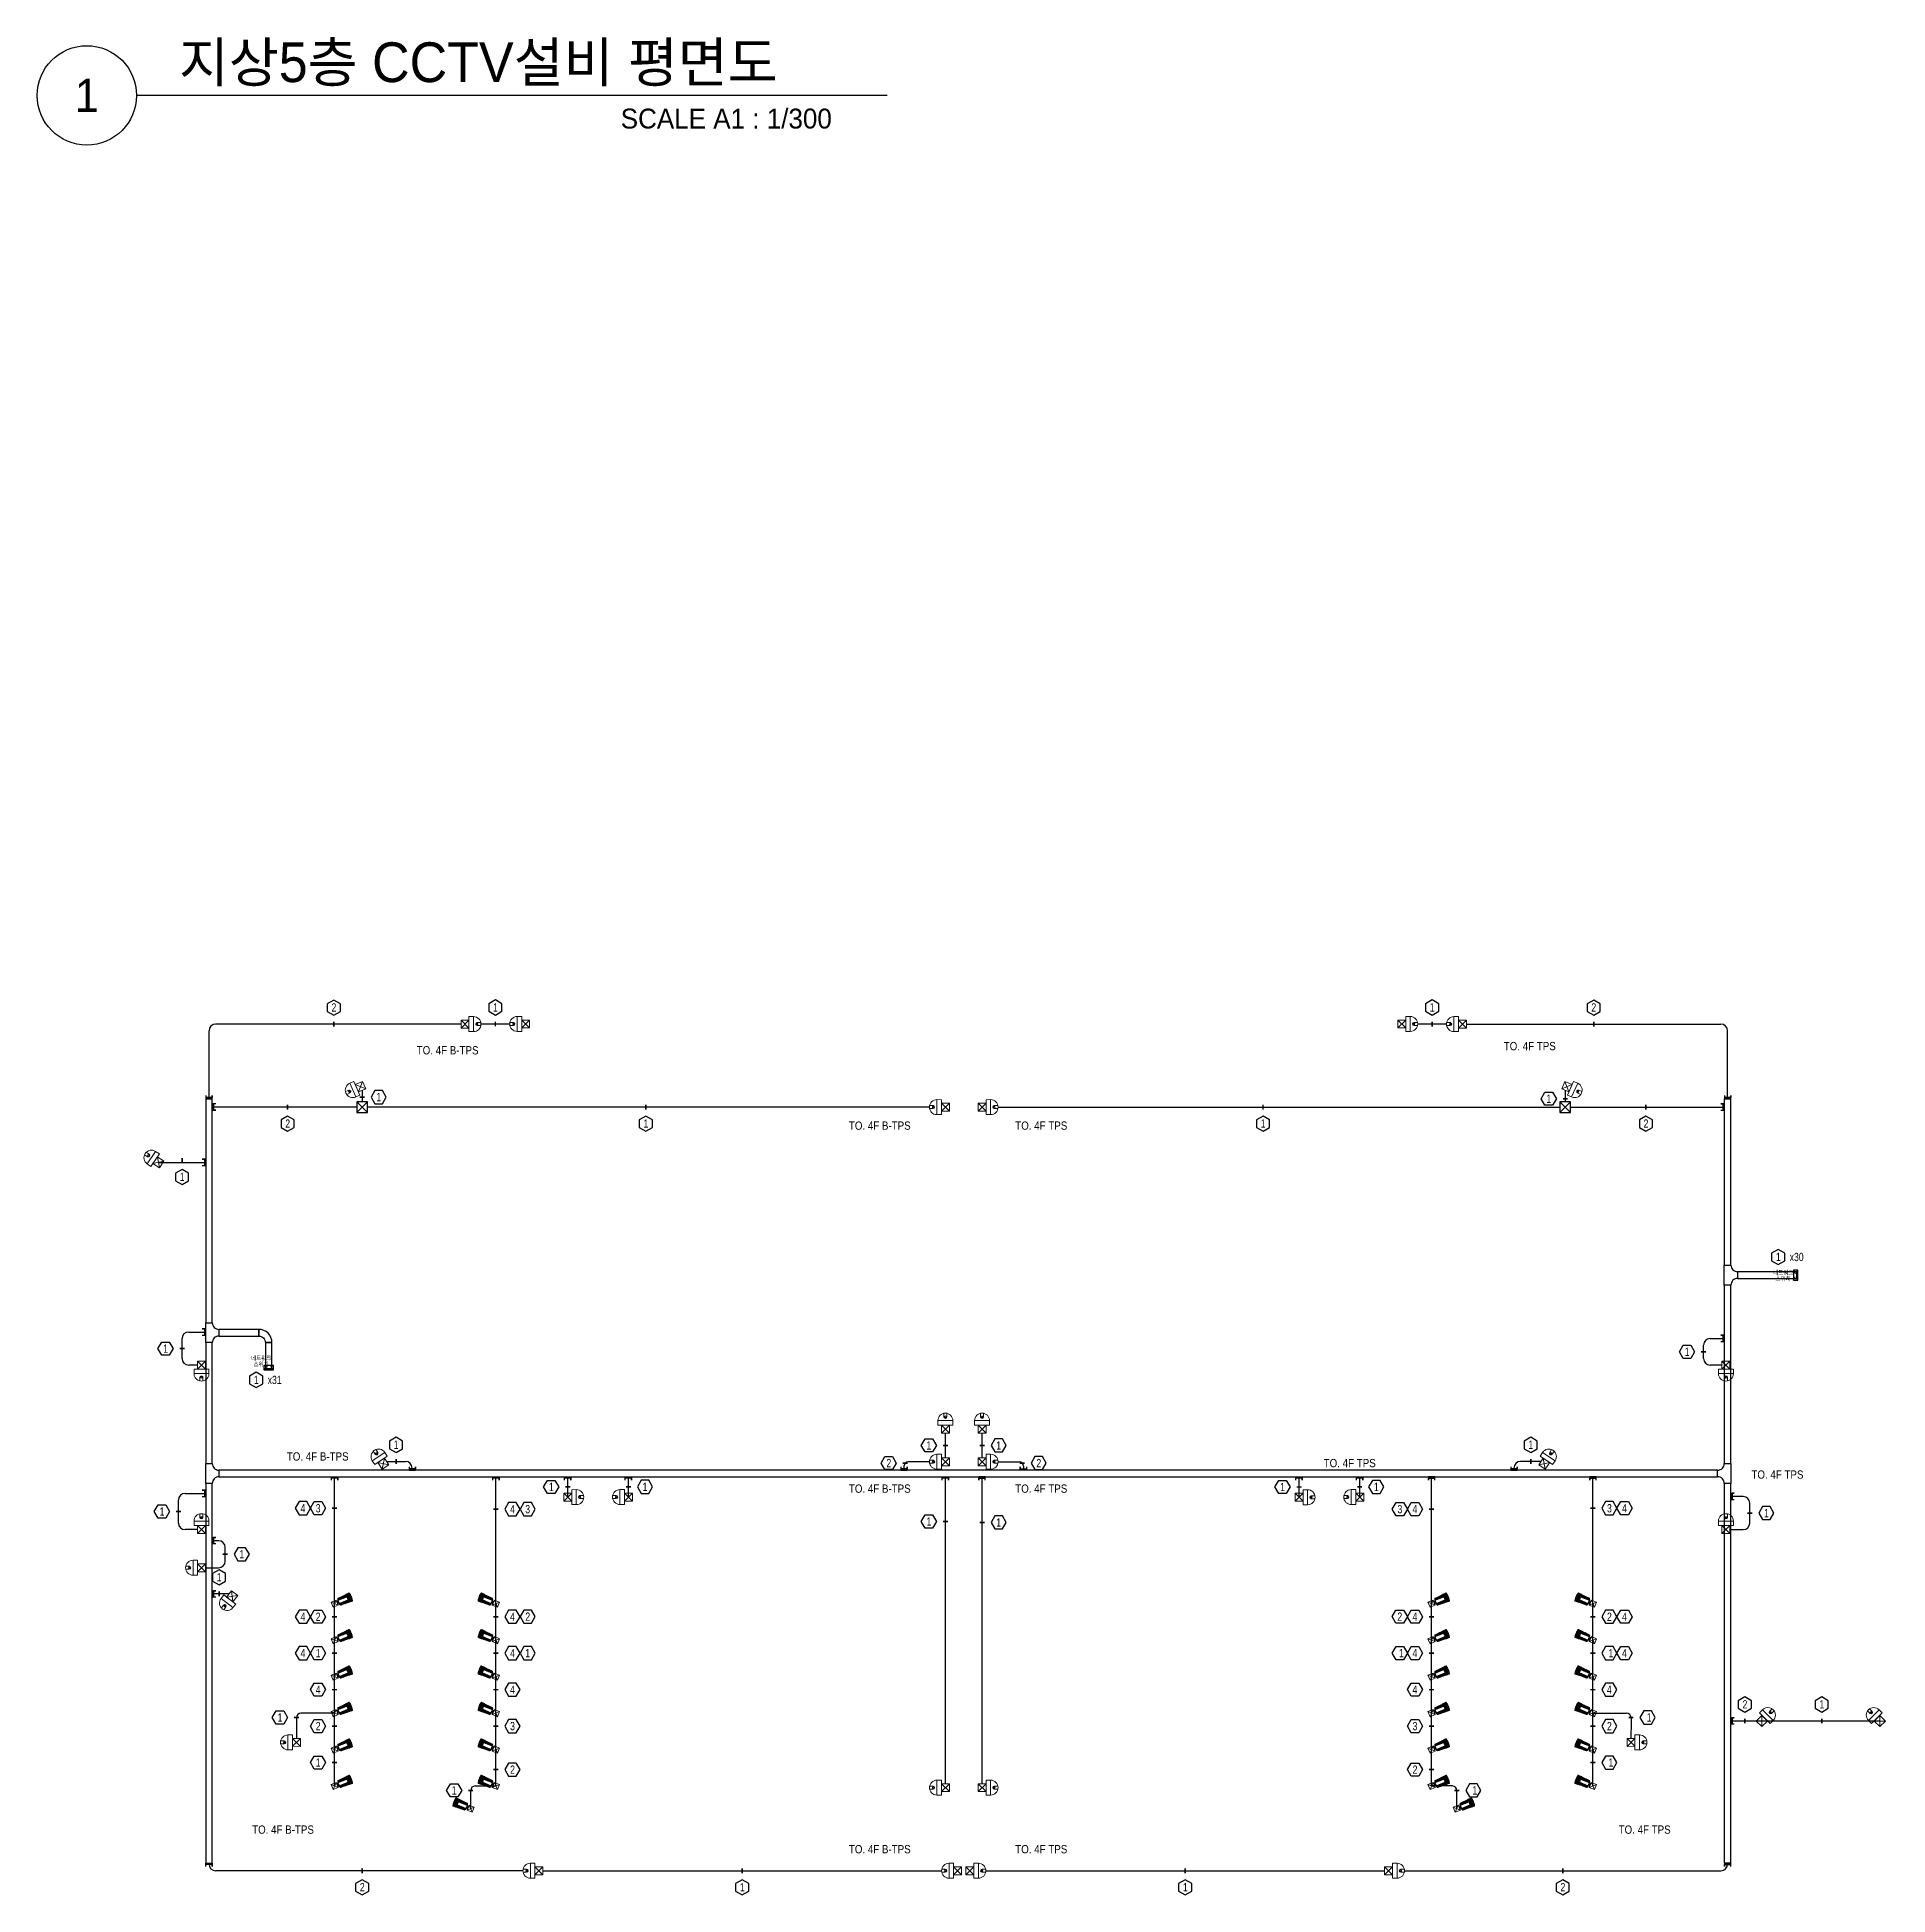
# Model space of a CAD drawing. Header units: millimetres. Extents: x 89860 to 502050, y -351975 to 882300.
# Drawn here: x 92815 to 176581, y 464253 to 548335 of the extents above; entities that cross this region are included whole.
import ezdxf
from ezdxf.enums import TextEntityAlignment as Align

# ---------------------------------------------------------------- set-up
doc = ezdxf.new("R2010")
doc.units = ezdxf.units.MM
doc.header["$LTSCALE"] = 150
doc.set_wipeout_variables(frame=1)
doc.linetypes.add('D1', pattern=[3, 1, -1, 1])
doc.layers.get('0').update_dxf_attribs({"lineweight": 0})
doc.layers.add('-----16 CCTV', color=3, linetype='Continuous', lineweight=0)
for name, color, linetype in [('-----17 CCTV Cable', 4, 'Continuous'), ('-----20 General Symbol', 3, 'Continuous'), ('-----27 Communication Cable Tray', 2, 'Continuous'), ('-----29 Indicator', 1, 'Continuous'), ('-----30 Text', 2, 'Continuous'), ('-----41 Drawing Title', 2, 'Continuous')]:
    doc.layers.add(name, color=color, linetype=linetype)
doc.styles.add('ELEC', font='')
doc.styles.get('ELEC').set_extended_font_data('Dotum')

msp = doc.modelspace()

# ---------------------------------------------------------------- texts
at = {"layer": '-----16 CCTV', "color": 3, "style": 'ELEC', "width": 0.9}
for s, p in [('네트워크', (171842, 492420)), ('스위치', (171842, 492140)), ('네트워크', (102954, 488546)), ('스위치', (102954, 488266))]:
    msp.add_text(s, height=197.6, dxfattribs=at).set_placement(p, align=Align.MIDDLE_CENTER)
at = {"layer": '-----30 Text', "transparency": 33554687, "style": 'ELEC', "width": 0.8}
for s, p in [('2', (106247, 504418)), ('1', (113558, 504422)), ('1', (155958, 504421)), ('2', (163271, 504418)), ('1', (108278, 500360, 0)), ('1', (161237, 500287, 0)), ('2', (104157, 499163)), ('1', (120367, 499163)), ('1', (148304, 499163, 0)), ('2', (165634, 499163, 0)), ('1', (99378, 496749, 0)), ('1', (171623, 493130)), ('x30', (172453, 493124)), ('1', (98629, 488977, 0)), ('1', (167495, 488831, 0)), ('1', (102734, 487566)), ('x31', (103564, 487560)), ('1', (109064, 484624)), ('1', (133178, 484595)), ('1', (136337, 484595)), ('1', (160421, 484624)), ('2', (131364, 483797, 0)), ('2', (138151, 483797, 0)), ('1', (116087, 482714, 0)), ('1', (120329, 482717, 0)), ('1', (149187, 482713, 0)), ('1', (153429, 482716, 0)), ('4', (104847, 481751, 0)), ('3', (105534, 481751, 0)), ('4', (114331, 481710, 0)), ('3', (115018, 481710, 0)), ('3', (154494, 481710, 0)), ('4', (155175, 481710, 0)), ('3', (163978, 481751, 0)), ('4', (164660, 481751, 0)), ('1', (98465, 481604, 0)), ('1', (133179, 481150)), ('1', (136336, 481110)), ('1', (171086, 481533, 0)), ('1', (102080, 479669, 0)), ('1', (101053, 478630, 0)), ('1', (101054, 478627, 0)), ('4', (104847, 476840, 0)), ('2', (105534, 476840, 0)), ('4', (114331, 476840, 0)), ('2', (115021, 476845, 0)), ('2', (154490, 476845, 0)), ('4', (155175, 476840, 0)), ('2', (163978, 476840, 0)), ('4', (164660, 476840, 0)), ('4', (104847, 475190, 0)), ('1', (105534, 475190, 0)), ('4', (114331, 475190, 0)), ('1', (115018, 475190, 0)), ('1', (154564, 475190, 0)), ('4', (155175, 475190, 0)), ('1', (164048, 475190, 0)), ('4', (164660, 475190, 0)), ('4', (105534, 473540, 0)), ('4', (114331, 473540, 0)), ('4', (155175, 473540, 0)), ('4', (163973, 473540, 0)), ('2', (170114, 472875, 0)), ('1', (173594, 472875)), ('1', (103806, 472280)), ('2', (105534, 471890)), ('3', (114331, 471890)), ('3', (155180, 471890)), ('2', (163978, 471890)), ('1', (165776, 472280)), ('1', (105534, 470240)), ('2', (114331, 469920)), ('2', (155180, 469920)), ('1', (164048, 470240)), ('1', (111693, 468980)), ('1', (157889, 468980)), ('2', (107530, 464603)), ('1', (124731, 464602)), ('1', (144784, 464603)), ('2', (161871, 464603))]:
    msp.add_text(s, height=375, dxfattribs=at).set_placement(p, align=Align.MIDDLE_CENTER)
at = {"layer": '-----30 Text', "style": 'ELEC', "width": 0.9}
for s, p in [('TO. 4F TPS', (160374, 502670, 0)), ('TO. 4F B-TPS', (111394, 502480, 0)), ('TO. 4F B-TPS', (130954, 499070, 0)), ('TO. 4F TPS', (138264, 499070, 0)), ('TO. 4F B-TPS', (105514, 484096, 0)), ('TO. 4F TPS', (152224, 483796, 0)), ('TO. 4F B-TPS', (130954, 482640, 0)), ('TO. 4F TPS', (138264, 482640, 0)), ('TO. 4F TPS', (171584, 483276, 0)), ('TO. 4F B-TPS', (103944, 467206, 0)), ('TO. 4F TPS', (165574, 467206, 0)), ('TO. 4F B-TPS', (130954, 466320, 0)), ('TO. 4F TPS', (138264, 466320, 0))]:
    msp.add_text(s, height=375, dxfattribs=at).set_placement(p, align=Align.MIDDLE)
at = {"layer": '-----41 Drawing Title', "color": 2, "style": 'ELEC'}
msp.add_text('지상5층 CCTV설비 평면도', height=1800, dxfattribs=at).set_placement((99233, 546300))
at = {"layer": '-----41 Drawing Title', "color": 7, "style": 'ELEC'}
msp.add_text('1', height=1500, dxfattribs=at).set_placement((95065, 545700), align=Align.MIDDLE)
at = {"layer": '-----41 Drawing Title', "style": 'ELEC'}
msp.add_text('SCALE A1 : 1/300', height=900, dxfattribs=at).set_placement((128785, 544200), align=Align.RIGHT)

# ---------------------------------------------------------------- blocks, each defined once
blk = doc.blocks.new('Dome Camera')
at = {"layer": '-----16 CCTV', "linetype": 'Continuous'}
for p, q in [((-180, 180), (180, -180)), ((180, 180), (-180, -180)), ((339, -180), (-339, -180)), ((-339, -180), (-339, -383)), ((-339, -383), (339, -383)), ((339, -383), (339, -180))]:
    blk.add_line(p, q, dxfattribs=at)
at = {"layer": '-----16 CCTV', "linetype": 'Continuous', "lineweight": 0}
for p, q in [((-339, -180), (339, -180)), ((-339, -383), (-339, -180)), ((-68, -553), (-68, -715)), ((68, -553), (68, -715)), ((339, -180), (339, -383))]:
    blk.add_line(p, q, dxfattribs=at)
at = {"layer": '-----16 CCTV', "linetype": 'Continuous'}
blk.add_lwpolyline([(180, 180), (-180, 180), (-180, -180), (180, -180)], close=True, dxfattribs=at)
blk.add_lwpolyline([(-68, -715), (-68, -553, -1), (68, -553), (68, -715)], format="xyb", dxfattribs=at)
at = {"layer": '-----16 CCTV', "linetype": 'Continuous', "lineweight": 0}
blk.add_circle((0, -553), 33.9, dxfattribs=at)
blk.add_circle((0, -553), 33.9, dxfattribs=at)
blk.add_arc((0, -383), 339, 180, 0, dxfattribs=at)
at = {"layer": '-----16 CCTV', "linetype": 'Continuous'}
blk.add_arc((0, -383), 339, 180, 0, dxfattribs=at)
blk = doc.blocks.new('O08')
blk.add_hatch(color=256).paths.add_polyline_path([(120, 51), (-120, 51), (-120, 0), (120, 0)])
blk.add_lwpolyline([(120, 127.5), (120, 0), (-120, 0), (-120, 127.5), (-120, 51), (120, 51)])
blk = doc.blocks.new('Thermal Camera')
at = {"layer": '-----16 CCTV', "transparency": 33554687}
h = blk.add_hatch(dxfattribs=at)
h.set_pattern_fill('ANSI38', color=256, scale=4, angle=368)
h.set_pattern_definition([(53, (129637.524, 55285.349), (-10.142671, 7.6430508), []), (143, (129637.524, 55285.349), (-27.9283927, 5.1434306), [31.75, -19.05])])
h.paths.add_polyline_path([(871, -222), (881, -216), (904, -120), (908, -62), (910, -9), (910, 0), (910, 9), (908, 62), (904, 120), (881, 216), (871, 222), (715, 218), (682, 208), (266, 187), (252, 181, 0.095066), (218, 94, -0.002871), (687, 95, -0.395185), (713, 70), (713, 0), (713, -70, -0.394589), (687, -95, -0.002872), (218, -94, 0.095066), (252, -181), (266, -187), (682, -208), (715, -218)])
at = {"layer": '-----16 CCTV'}
for p, q in [((-138, 138), (-138, -138)), ((138, 138), (-138, 138)), ((-138, -138), (138, 138)), ((-138, 138), (138, -138)), ((138, 138), (138, -138)), ((216, 53), (218, 86)), ((216, 53), (232, 44)), ((232, 0), (232, 44)), ((266, 187), (252, 181)), ((682, 208), (266, 187)), ((680, 78), (687, 95)), ((682, 208), (715, 218)), ((695, 62), (713, 70)), ((709, 0), (709, 69)), ((713, 0), (713, 70)), ((715, 218), (871, 222)), ((881, 216), (871, 222)), ((881, 216), (904, 120)), ((904, 120), (908, 62)), ((908, 62), (910, 9)), ((910, 9), (910, 0)), ((-138, -138), (138, -138)), ((216, -53), (232, -44)), ((216, -53), (218, -86)), ((232, 0), (232, -44)), ((266, -187), (252, -181)), ((682, -208), (266, -187)), ((680, -78), (687, -95)), ((682, -208), (715, -218)), ((695, -62), (713, -70)), ((709, 0), (709, -69)), ((713, 0), (713, -70)), ((715, -218), (871, -222)), ((881, -216), (871, -222)), ((881, -216), (904, -120)), ((904, -120), (908, -62)), ((908, -62), (910, -9)), ((910, -9), (910, 0))]:
    blk.add_line(p, q, dxfattribs=at)
at = {"layer": '-----16 CCTV', "lineweight": 13}
for p, q in [((138, -111), (138, 111)), ((218, 94), (218, 86)), ((218, 86), (680, 78)), ((695, 62), (695, 0)), ((218, -86), (680, -78)), ((218, -94), (218, -86)), ((695, -62), (695, 0))]:
    blk.add_line(p, q, dxfattribs=at)
for points in [[(138, 111), (138, 111)], [(151, 59), (151, 59)], [(151, 59), (151, 59)], [(159, 67), (159, -66)], [(217, 75), (165, 72), (165, -72), (217, -75)], [(208, 0), (208, 17)], [(208, 0), (208, -17)], [(217, 26), (232, 27)], [(151, -58), (151, -58)], [(217, -26), (232, -27)]]:
    blk.add_lwpolyline(points, dxfattribs=at)
blk.add_lwpolyline([(151, -59), (151, 59), (151, -58)], close=True, dxfattribs=at)
blk.add_lwpolyline([(151, -51, -0.298179), (157, -57), (157, 58)], format="xyb", dxfattribs=at)
for centre, radius, start, end in [((-200, 0), 356, 9.4628, 18.10039), ((149, 59), 8.39, 286.66509, 351.98602), ((170, 60), 13.2, 112.14996, 191.03428), ((217, 17), 9.34, 92.10396, 179.99455), ((463, 48), 250, 147.67125, 169.39345), ((538, -40708), 40804, 89.79124, 90.44929), ((304, -70229), 70321, 89.68911, 90.06973), ((-169, -8), 324, 341.4623, 350.9745), ((173, -59), 15.9, 172.87498, 240.25512), ((217, -17), 9.34, 180.00545, 267.89604), ((304, 70229), 70321, 269.93027, 270.31089), ((463, -48), 250, 190.60655, 212.32875), ((538, 40708), 40804, 269.55071, 270.20876)]:
    blk.add_arc(centre, radius, start, end, dxfattribs=at)
at = {"layer": '-----16 CCTV'}
for centre, radius, start, end in [((678, 61), 17, 3.87128, 82.4335), ((685, 67), 24.1, 4.13471, 89.12052), ((687, 69), 26.3, 3.65655, 89.90932), ((678, -61), 17, 277.5665, 356.12872), ((685, -67), 24.1, 270.87948, 355.86529), ((687, -69), 26.3, 270.09068, 356.34345)]:
    blk.add_arc(centre, radius, start, end, dxfattribs=at)
blk = doc.blocks.new('BOX(CCTV)')
blk.add_wipeout([(-200, 200), (-200, -200), (200, -200), (200, 200)])
at = {"layer": '-----20 General Symbol'}
for p, q in [((200, 200), (-200, -200)), ((-200, 200), (200, -200))]:
    blk.add_line(p, q, dxfattribs=at)
blk.add_lwpolyline([(-200, 200), (200, 200), (200, -200), (-200, -200)], close=True, dxfattribs=at)

# ---------------------------------------------------------------- linework, layer by layer
at = {"layer": '-----16 CCTV', "color": 3, "const_width": 0.198}
for points in [[(172504, 492681), (172504, 491879), (171181, 491879), (171181, 492681)], [(103615, 488806), (103615, 488005), (102292, 488005), (102292, 488806)]]:
    msp.add_lwpolyline(points, close=True, dxfattribs=at)
at = {"layer": '-----17 CCTV Cable'}
for p, q in [((112001, 503663), (100894, 503663)), ((114204, 503669), (112904, 503664)), ((156604, 503663), (155304, 503668)), ((157506, 503663), (169028, 503663)), ((100594, 500285, 0), (100594, 503363)), ((169328, 500285, 0), (169328, 503363)), ((161982, 500668, 0), (161982, 499906, 0)), ((133201, 499906), (107525, 499906)), ((136306, 499906), (169178, 499906, 0)), ((98305, 497406), (100444, 497406, 0)), ((99374, 488527), (99374, 489427)), ((99674, 489727), (100444, 489727, 0)), ((168540, 489435, 0), (169178, 489435, 0)), ((168240, 488527), (168240, 489135)), ((100074, 488227), (99674, 488227)), ((169073, 488227), (168540, 488227)), ((133924, 484035), (133923, 485155)), ((135583, 484035), (135584, 485155)), ((108630, 483869), (109490, 483869)), ((109790, 483569, 0), (109790, 483476, 0)), ((132050, 483656, 0), (132050, 483476, 0)), ((133201, 483856), (132250, 483856)), ((136306, 483856), (137257, 483856)), ((137457, 483656, 0), (137457, 483476, 0)), ((159657, 483569, 0), (159657, 483476, 0)), ((160877, 483869), (159957, 483869)), ((106279, 469180), (106279, 483176, 0)), ((113579, 469180), (113579, 483176, 0)), ((116831, 482253), (116831, 483176, 0)), ((119576, 482259), (119576, 483176, 0)), ((133924, 469285), (133924, 483176)), ((135584, 469285), (135584, 483176)), ((149931, 482250), (149931, 483176, 0)), ((152676, 482256), (152676, 483176, 0)), ((155929, 469180), (155929, 483176, 0)), ((163229, 469180), (163229, 483176, 0)), ((99210, 481083, 0), (99210, 482125, 0)), ((99510, 482425, 0), (100444, 482425, 0)), ((170033, 482283, 0), (169478, 482283, 0)), ((170333, 481083), (170333, 481983)), ((100074, 480783), (99510, 480783, 0)), ((101028, 480280, 0), (100743, 480280, 0)), ((169433, 480783), (170033, 480783)), ((101328, 479358, 0), (101328, 479980, 0)), ((100433, 479058), (101028, 479058, 0)), ((101501, 477875), (100744, 477875, 0)), ((104551, 472280), (104551, 472077)), ((104551, 472077), (104552, 471335)), ((106279, 472480), (104751, 472480)), ((163229, 472480), (164756, 472480)), ((164956, 472077), (164955, 471335)), ((164956, 472280), (164956, 472077)), ((176214, 472120), (169478, 472120, 0)), ((112638, 469180, 0), (113579, 469180)), ((156869, 469180, 0), (155929, 469180)), ((112438, 468153), (112438, 468980)), ((157069, 468153), (157069, 468980)), ((100594, 465686, 0), (100594, 465646, 0)), ((114800, 465346), (100894, 465346)), ((115702, 465345), (133751, 465346)), ((135756, 465346), (153804, 465346)), ((154706, 465346), (169028, 465346)), ((169328, 465686, 0), (169328, 465646, 0))]:
    msp.add_line(p, q, dxfattribs=at)
for centre, radius, start, end in [((100894, 503363, 0), 300, 90, 180), ((169028, 503363, 0), 300, 0, 90), ((99674, 489427, 0), 300, 90, 180), ((168540, 489135, 0), 300, 90, 180), ((99674, 488527), 300, 180, 270), ((168540, 488527), 300, 180, 270), ((109490, 483569, 0), 300, 0, 90), ((132250, 483656, 0), 200, 90, 180), ((137257, 483656, 0), 200, 0, 90), ((159957, 483569, 0), 300, 90, 180), ((99510, 482125, 0), 300, 90, 180), ((170033, 481983, 0), 300, 0, 90), ((99510, 481083, 0), 300, 180, 270), ((170033, 481083), 300, 270, 0), ((101028, 479980, 0), 300, 0, 90), ((101028, 479358, 0), 300, 270, 0), ((104751, 472280, 0), 200, 90, 180), ((164756, 472280, 0), 200, 0, 90), ((112638, 468980, 0), 200, 90, 180), ((156869, 468980, 0), 200, 0, 90), ((100894, 465646, 0), 300, 180, 270), ((169028, 465646, 0), 300, 270, 0)]:
    msp.add_arc(centre, radius, start, end, dxfattribs=at)
at = {"layer": '-----27 Communication Cable Tray', "elevation": 0}
for points in [[(100444, 500285), (100444, 490146), (100744, 490146), (100744, 500285)], [(169178, 500285), (169178, 492755), (169478, 492755), (169478, 500285)], [(172504, 492455), (169778, 492455), (169778, 492155), (172504, 492155)], [(169478, 483776), (169478, 491855), (169178, 491855), (169178, 483776)], [(102844, 489846), (101044, 489846), (101044, 489546), (102844, 489546)], [(100444, 489246), (100444, 483776), (100744, 483776), (100744, 489246)], [(103144, 489246), (103144, 488017), (103444, 488017), (103444, 489246)], [(101044, 483176), (168878, 483176), (168878, 483476), (101044, 483476)], [(100444, 482876), (100444, 465686), (100744, 465686), (100744, 482876)], [(169478, 465686), (169478, 482876), (169178, 482876), (169178, 465686)]]:
    msp.add_lwpolyline(points, close=True, dxfattribs=at)
for points in [[(169478, 491855), (169178, 491855), (169178, 491855), (169178, 492755), (169478, 492755, 0.414214), (169778, 492455), (169778, 492155), (169778, 492155, 0.414214)], [(100744, 489246), (100444, 489246), (100444, 489246), (100444, 490146), (100744, 490146, 0.414214), (101044, 489846), (101044, 489546), (101044, 489546, 0.414214)], [(102844, 489546), (102844, 489546, -0.414214), (103144, 489246), (103144, 489246), (103444, 489246, 0.414214), (102844, 489846)], [(100744, 482876), (100444, 482876), (100444, 482876), (100444, 483776), (100744, 483776, 0.414214), (101044, 483476), (101044, 483176), (101044, 483176, 0.414214)], [(169178, 483776), (169478, 483776), (169478, 483776), (169478, 482876), (169178, 482876, 0.414214), (168878, 483176), (168878, 483476), (168878, 483476, 0.414214)]]:
    msp.add_lwpolyline(points, format="xyb", close=True, dxfattribs=at)
at = {"layer": '-----27 Communication Cable Tray', "color": 1}
msp.add_lwpolyline([(172304, 492080), (172504, 492080), (172504, 492530), (172304, 492530), (172304, 492080)], dxfattribs=at)
at = {"layer": '-----27 Communication Cable Tray', "color": 1, "linetype": 'D1'}
for points in [[(172304, 492080), (172504, 492530)], [(172304, 492530), (172504, 492080)]]:
    msp.add_lwpolyline(points, dxfattribs=at)
at = {"layer": '-----27 Communication Cable Tray'}
for points in [[(172354, 492205), (172354, 492155), (172454, 492155), (172454, 492455), (172354, 492455), (172354, 492405)], [(172454, 492130), (172504, 492130), (172504, 492480), (172454, 492480), (172454, 492130)]]:
    msp.add_lwpolyline(points, dxfattribs=at)
at = {"layer": '-----27 Communication Cable Tray', "color": 1, "elevation": 0}
msp.add_lwpolyline([(103069, 488217), (103069, 488017), (103519, 488017), (103519, 488217), (103069, 488217)], dxfattribs=at)
at = {"layer": '-----27 Communication Cable Tray', "color": 1, "linetype": 'D1', "elevation": 0}
for points in [[(103069, 488217), (103519, 488017)], [(103519, 488217), (103069, 488017)]]:
    msp.add_lwpolyline(points, dxfattribs=at)
at = {"layer": '-----27 Communication Cable Tray', "elevation": 0}
for points in [[(103119, 488067), (103119, 488017), (103469, 488017), (103469, 488067), (103119, 488067)], [(103194, 488167), (103144, 488167), (103144, 488067), (103444, 488067), (103444, 488167), (103394, 488167)]]:
    msp.add_lwpolyline(points, dxfattribs=at)
at = {"layer": '-----29 Indicator'}
for points in [[(105946, 504583), (105946, 504240), (106243, 504068), (106541, 504240), (106541, 504583), (106243, 504755), (105946, 504583)], [(113256, 504587), (113256, 504244), (113554, 504072), (113851, 504244), (113851, 504587), (113554, 504759), (113256, 504587)], [(155656, 504586), (155656, 504243), (155954, 504071), (156251, 504243), (156251, 504586), (155954, 504758), (155656, 504586)], [(162969, 504583), (162969, 504240), (163267, 504068), (163564, 504240), (163564, 504583), (163267, 504755), (162969, 504583)], [(104450, 498985), (104450, 499328), (104153, 499500), (103855, 499328), (103855, 498985), (104153, 498813), (104450, 498985)], [(120660, 498985), (120660, 499328), (120363, 499500), (120065, 499328), (120065, 498985), (120363, 498813), (120660, 498985)], [(171916, 492953), (171916, 493296), (171619, 493468), (171321, 493296), (171321, 492953), (171619, 492781), (171916, 492953)], [(103027, 487388), (103027, 487732), (102730, 487903), (102433, 487732), (102433, 487388), (102730, 487217), (103027, 487388)], [(108763, 484790), (108763, 484446), (109060, 484275), (109358, 484446), (109358, 484790), (109060, 484961), (108763, 484790)], [(133003, 484892), (133346, 484892), (133518, 484595), (133346, 484298), (133003, 484298), (132831, 484595), (133003, 484892)], [(136504, 484892), (136161, 484892), (135989, 484595), (136161, 484298), (136504, 484298), (136676, 484595), (136504, 484892)], [(160120, 484790), (160120, 484446), (160417, 484275), (160714, 484446), (160714, 484790), (160417, 484961), (160120, 484790)], [(133003, 481447), (133346, 481447), (133518, 481150), (133346, 480853), (133003, 480853), (132831, 481150), (133003, 481447)], [(136504, 481407), (136161, 481407), (135989, 481110), (136161, 480813), (136504, 480813), (136676, 481110), (136504, 481407)], [(105358, 472187), (105701, 472187), (105873, 471890), (105701, 471593), (105358, 471593), (105186, 471890), (105358, 472187)], [(114499, 472187), (114156, 472187), (113984, 471890), (114156, 471593), (114499, 471593), (114671, 471890), (114499, 472187)], [(155008, 472187), (155351, 472187), (155523, 471890), (155351, 471593), (155008, 471593), (154836, 471890), (155008, 472187)], [(164149, 472187), (163806, 472187), (163634, 471890), (163806, 471593), (164149, 471593), (164321, 471890), (164149, 472187)], [(111518, 469277), (111861, 469277), (112033, 468980), (111861, 468683), (111518, 468683), (111346, 468980), (111518, 469277)], [(157989, 469277), (157646, 469277), (157474, 468980), (157646, 468683), (157989, 468683), (158161, 468980), (157989, 469277)], [(107824, 464425), (107824, 464769), (107526, 464940), (107229, 464769), (107229, 464425), (107526, 464253), (107824, 464425)], [(125024, 464425), (125024, 464768), (124727, 464940), (124429, 464768), (124429, 464425), (124727, 464253), (125024, 464425)], [(145077, 464425), (145077, 464769), (144780, 464940), (144482, 464769), (144482, 464425), (144780, 464253), (145077, 464425)], [(162164, 464425), (162164, 464769), (161867, 464940), (161569, 464769), (161569, 464425), (161867, 464253), (162164, 464425)]]:
    msp.add_lwpolyline(points, close=True, dxfattribs=at)
for points in [[(106243, 503552, 74.1, 74.1, 0), (106243, 503774, 0, 0, 0), (106243, 504068, 0, 0, 0)], [(113554, 503556, 74.1, 74.1, 0), (113554, 503778, 0, 0, 0), (113554, 504072, 0, 0, 0)], [(155954, 503554, 74.1, 74.1, 0), (155954, 503777, 0, 0, 0), (155954, 504071, 0, 0, 0)], [(163267, 503552, 74.1, 74.1, 0), (163267, 503774, 0, 0, 0), (163267, 504068, 0, 0, 0)], [(104153, 500017, 74.1, 74.1, 0), (104153, 499794, 0, 0, 0), (104153, 499500, 0, 0, 0)], [(120363, 500017, 74.1, 74.1, 0), (120363, 499794, 0, 0, 0), (120363, 499500, 0, 0, 0)], [(134035, 484595, 74.1, 74.1, 0), (133812, 484595, 0, 0, 0), (133518, 484595, 0, 0, 0)], [(135473, 484595, 74.1, 74.1, 0), (135695, 484595, 0, 0, 0), (135989, 484595, 0, 0, 0)], [(109060, 483758, 74.1, 74.1, 0), (109060, 483980, 0, 0, 0), (109060, 484275, 0, 0, 0)], [(160417, 483758, 74.1, 74.1, 0), (160417, 483980, 0, 0, 0), (160417, 484275, 0, 0, 0)], [(134035, 481150, 74.1, 74.1, 0), (133812, 481150, 0, 0, 0), (133518, 481150, 0, 0, 0)], [(135472, 481110, 74.1, 74.1, 0), (135695, 481110, 0, 0, 0), (135989, 481110, 0, 0, 0)], [(106390, 471890, 74.1, 74.1, 0), (106167, 471890, 0, 0, 0), (105873, 471890, 0, 0, 0)], [(113467, 471890, 74.1, 74.1, 0), (113690, 471890, 0, 0, 0), (113984, 471890, 0, 0, 0)], [(156040, 471890, 74.1, 74.1, 0), (155817, 471890, 0, 0, 0), (155523, 471890, 0, 0, 0)], [(163117, 471890, 74.1, 74.1, 0), (163340, 471890, 0, 0, 0), (163634, 471890, 0, 0, 0)], [(112550, 468980, 74.1, 74.1, 0), (112327, 468980, 0, 0, 0), (112033, 468980, 0, 0, 0)], [(156958, 468980, 74.1, 74.1, 0), (157180, 468980, 0, 0, 0), (157474, 468980, 0, 0, 0)], [(107526, 465457, 74.1, 74.1, 0), (107526, 465234, 0, 0, 0), (107526, 464940, 0, 0, 0)], [(124727, 465457, 74.1, 74.1, 0), (124727, 465234, 0, 0, 0), (124727, 464940, 0, 0, 0)], [(144780, 465457, 74.1, 74.1, 0), (144780, 465234, 0, 0, 0), (144780, 464940, 0, 0, 0)], [(161867, 465457, 74.1, 74.1, 0), (161867, 465234, 0, 0, 0), (161867, 464940, 0, 0, 0)]]:
    msp.add_lwpolyline(points, format="xyseb", dxfattribs=at)
at = {"layer": '-----29 Indicator', "elevation": 0}
for points in [[(161062, 500584), (161405, 500584), (161577, 500287), (161405, 499989), (161062, 499989), (160890, 500287), (161062, 500584)], [(148597, 498985), (148597, 499328), (148300, 499500), (148003, 499328), (148003, 498985), (148300, 498813), (148597, 498985)], [(165927, 498985), (165927, 499328), (165630, 499500), (165333, 499328), (165333, 498985), (165630, 498813), (165927, 498985)], [(99672, 496571), (99672, 496915), (99374, 497086), (99077, 496915), (99077, 496571), (99374, 496399), (99672, 496571)], [(98453, 489275), (98797, 489275), (98969, 488977), (98797, 488680), (98453, 488680), (98282, 488977), (98453, 489275)], [(167319, 489128), (167663, 489128), (167834, 488831), (167663, 488534), (167319, 488534), (167148, 488831), (167319, 489128)], [(131188, 484095), (131531, 484095), (131703, 483797), (131531, 483500), (131188, 483500), (131016, 483797), (131188, 484095)], [(138319, 484095), (137976, 484095), (137804, 483797), (137976, 483500), (138319, 483500), (138491, 483797), (138319, 484095)], [(115911, 483012), (116254, 483012), (116426, 482714), (116254, 482417), (115911, 482417), (115739, 482714), (115911, 483012)], [(120496, 483015), (120153, 483015), (119981, 482717), (120153, 482420), (120496, 482420), (120668, 482717), (120496, 483015)], [(149011, 483010), (149354, 483010), (149526, 482713), (149354, 482415), (149011, 482415), (148839, 482713), (149011, 483010)], [(153596, 483013), (153253, 483013), (153081, 482716), (153253, 482418), (153596, 482418), (153768, 482716), (153596, 483013)], [(98290, 481901), (98633, 481901), (98805, 481604), (98633, 481306), (98290, 481306), (98118, 481604), (98290, 481901)], [(105015, 482049), (104671, 482049), (104499, 481751), (104671, 481454), (105015, 481454), (105186, 481751), (105015, 482049)], [(105358, 482049), (105701, 482049), (105873, 481751), (105701, 481454), (105358, 481454), (105186, 481751), (105358, 482049)], [(114499, 482007), (114156, 482007), (113984, 481710), (114156, 481413), (114499, 481413), (114671, 481710), (114499, 482007)], [(115186, 482007), (114843, 482007), (114671, 481710), (114843, 481413), (115186, 481413), (115358, 481710), (115186, 482007)], [(154321, 482007), (154665, 482007), (154836, 481710), (154665, 481413), (154321, 481413), (154149, 481710), (154321, 482007)], [(155008, 482007), (155351, 482007), (155523, 481710), (155351, 481413), (155008, 481413), (154836, 481710), (155008, 482007)], [(164149, 482049), (163806, 482049), (163634, 481751), (163806, 481454), (164149, 481454), (164321, 481751), (164149, 482049)], [(164493, 482049), (164836, 482049), (165008, 481751), (164836, 481454), (164493, 481454), (164321, 481751), (164493, 482049)], [(171254, 481830), (170910, 481830), (170738, 481533), (170910, 481235), (171254, 481235), (171425, 481533), (171254, 481830)], [(102248, 479966), (101905, 479966), (101733, 479669), (101905, 479371), (102248, 479371), (102420, 479669), (102248, 479966)], [(100752, 478796), (100752, 478452), (101049, 478280), (101347, 478452), (101347, 478796), (101049, 478967), (100752, 478796)], [(100753, 478793), (100753, 478449), (101050, 478278), (101347, 478449), (101347, 478793), (101050, 478965), (100753, 478793)], [(105015, 477137), (104671, 477137), (104499, 476840), (104671, 476543), (105015, 476543), (105186, 476840), (105015, 477137)], [(105358, 477137), (105701, 477137), (105873, 476840), (105701, 476543), (105358, 476543), (105186, 476840), (105358, 477137)], [(114499, 477137), (114156, 477137), (113984, 476840), (114156, 476543), (114499, 476543), (114671, 476840), (114499, 477137)], [(115189, 477143), (114846, 477143), (114674, 476845), (114846, 476548), (115189, 476548), (115361, 476845), (115189, 477143)], [(154318, 477143), (154662, 477143), (154833, 476845), (154662, 476548), (154318, 476548), (154146, 476845), (154318, 477143)], [(155008, 477137), (155351, 477137), (155523, 476840), (155351, 476543), (155008, 476543), (154836, 476840), (155008, 477137)], [(164149, 477137), (163806, 477137), (163634, 476840), (163806, 476543), (164149, 476543), (164321, 476840), (164149, 477137)], [(164493, 477137), (164836, 477137), (165008, 476840), (164836, 476543), (164493, 476543), (164321, 476840), (164493, 477137)], [(105015, 475487), (104671, 475487), (104499, 475190), (104671, 474893), (105015, 474893), (105186, 475190), (105015, 475487)], [(105358, 475487), (105701, 475487), (105873, 475190), (105701, 474893), (105358, 474893), (105186, 475190), (105358, 475487)], [(114499, 475487), (114156, 475487), (113984, 475190), (114156, 474893), (114499, 474893), (114671, 475190), (114499, 475487)], [(115186, 475487), (114843, 475487), (114671, 475190), (114843, 474893), (115186, 474893), (115358, 475190), (115186, 475487)], [(154321, 475487), (154665, 475487), (154836, 475190), (154665, 474893), (154321, 474893), (154149, 475190), (154321, 475487)], [(155008, 475487), (155351, 475487), (155523, 475190), (155351, 474893), (155008, 474893), (154836, 475190), (155008, 475487)], [(164149, 475487), (163806, 475487), (163634, 475190), (163806, 474893), (164149, 474893), (164321, 475190), (164149, 475487)], [(164493, 475487), (164836, 475487), (165008, 475190), (164836, 474893), (164493, 474893), (164321, 475190), (164493, 475487)], [(105358, 473837), (105701, 473837), (105873, 473540), (105701, 473243), (105358, 473243), (105186, 473540), (105358, 473837)], [(114499, 473837), (114156, 473837), (113984, 473540), (114156, 473243), (114499, 473243), (114671, 473540), (114499, 473837)], [(155008, 473837), (155351, 473837), (155523, 473540), (155351, 473243), (155008, 473243), (154836, 473540), (155008, 473837)], [(164149, 473837), (163806, 473837), (163634, 473540), (163806, 473243), (164149, 473243), (164321, 473540), (164149, 473837)], [(103630, 472577), (103974, 472577), (104146, 472280), (103974, 471983), (103630, 471983), (103459, 472280), (103630, 472577)], [(165877, 472577), (165533, 472577), (165362, 472280), (165533, 471983), (165877, 471983), (166048, 472280), (165877, 472577)], [(169813, 473041), (169813, 472697), (170110, 472525), (170407, 472697), (170407, 473041), (170110, 473212), (169813, 473041)], [(173293, 473041), (173293, 472697), (173590, 472525), (173887, 472697), (173887, 473041), (173590, 473212), (173293, 473041)], [(105358, 470537), (105701, 470537), (105873, 470240), (105701, 469943), (105358, 469943), (105186, 470240), (105358, 470537)], [(114499, 470217), (114156, 470217), (113984, 469920), (114156, 469623), (114499, 469623), (114671, 469920), (114499, 470217)], [(155008, 470217), (155351, 470217), (155523, 469920), (155351, 469623), (155008, 469623), (154836, 469920), (155008, 470217)], [(164149, 470537), (163806, 470537), (163634, 470240), (163806, 469943), (164149, 469943), (164321, 470240), (164149, 470537)]]:
    msp.add_lwpolyline(points, close=True, dxfattribs=at)
for points in [[(162093, 500287, 74.1, 74.1, 0), (161871, 500287, 0, 0, 0), (161577, 500287, 0, 0, 0)], [(148300, 500017, 74.1, 74.1, 0), (148300, 499794, 0, 0, 0), (148300, 499500, 0, 0, 0)], [(165630, 500017, 74.1, 74.1, 0), (165630, 499794, 0, 0, 0), (165630, 499500, 0, 0, 0)], [(99374, 497603, 74.1, 74.1, 0), (99374, 497380, 0, 0, 0), (99374, 497086, 0, 0, 0)], [(99485, 488977, 74.1, 74.1, 0), (99263, 488977, 0, 0, 0), (98969, 488977, 0, 0, 0)], [(168351, 488831, 74.1, 74.1, 0), (168129, 488831, 0, 0, 0), (167834, 488831, 0, 0, 0)], [(132220, 483797, 74.1, 74.1, 0), (131997, 483797, 0, 0, 0), (131703, 483797, 0, 0, 0)], [(137287, 483797, 74.1, 74.1, 0), (137510, 483797, 0, 0, 0), (137804, 483797, 0, 0, 0)], [(116943, 482714, 74.1, 74.1, 0), (116720, 482714, 0, 0, 0), (116426, 482714, 0, 0, 0)], [(119464, 482717, 74.1, 74.1, 0), (119687, 482717, 0, 0, 0), (119981, 482717, 0, 0, 0)], [(150043, 482713, 74.1, 74.1, 0), (149820, 482713, 0, 0, 0), (149526, 482713, 0, 0, 0)], [(152564, 482716, 74.1, 74.1, 0), (152787, 482716, 0, 0, 0), (153081, 482716, 0, 0, 0)], [(99321, 481604, 74.1, 74.1, 0), (99099, 481604, 0, 0, 0), (98805, 481604, 0, 0, 0)], [(106390, 481751, 74.1, 74.1, 0), (106167, 481751, 0, 0, 0), (105873, 481751, 0, 0, 0)], [(113467, 481710, 74.1, 74.1, 0), (113690, 481710, 0, 0, 0), (113984, 481710, 0, 0, 0)], [(156040, 481710, 74.1, 74.1, 0), (155817, 481710, 0, 0, 0), (155523, 481710, 0, 0, 0)], [(163117, 481751, 74.1, 74.1, 0), (163340, 481751, 0, 0, 0), (163634, 481751, 0, 0, 0)], [(170222, 481533, 74.1, 74.1, 0), (170444, 481533, 0, 0, 0), (170738, 481533, 0, 0, 0)], [(101216, 479669, 74.1, 74.1, 0), (101439, 479669, 0, 0, 0), (101733, 479669, 0, 0, 0)], [(101049, 477764, 74.1, 74.1, 0), (101049, 477986, 0, 0, 0), (101049, 478280, 0, 0, 0)], [(101050, 477761, 74.1, 74.1, 0), (101050, 477984, 0, 0, 0), (101050, 478278, 0, 0, 0)], [(106390, 476840, 74.1, 74.1, 0), (106167, 476840, 0, 0, 0), (105873, 476840, 0, 0, 0)], [(113467, 476840, 74.1, 74.1, 0), (113690, 476840, 0, 0, 0), (113984, 476840, 0, 0, 0)], [(156040, 476840, 74.1, 74.1, 0), (155817, 476840, 0, 0, 0), (155523, 476840, 0, 0, 0)], [(163117, 476840, 74.1, 74.1, 0), (163340, 476840, 0, 0, 0), (163634, 476840, 0, 0, 0)], [(106390, 475190, 74.1, 74.1, 0), (106167, 475190, 0, 0, 0), (105873, 475190, 0, 0, 0)], [(113467, 475190, 74.1, 74.1, 0), (113690, 475190, 0, 0, 0), (113984, 475190, 0, 0, 0)], [(156040, 475190, 74.1, 74.1, 0), (155817, 475190, 0, 0, 0), (155523, 475190, 0, 0, 0)], [(163117, 475190, 74.1, 74.1, 0), (163340, 475190, 0, 0, 0), (163634, 475190, 0, 0, 0)], [(106390, 473540, 74.1, 74.1, 0), (106167, 473540, 0, 0, 0), (105873, 473540, 0, 0, 0)], [(113467, 473540, 74.1, 74.1, 0), (113690, 473540, 0, 0, 0), (113984, 473540, 0, 0, 0)], [(156040, 473540, 74.1, 74.1, 0), (155817, 473540, 0, 0, 0), (155523, 473540, 0, 0, 0)], [(163117, 473540, 74.1, 74.1, 0), (163340, 473540, 0, 0, 0), (163634, 473540, 0, 0, 0)], [(170110, 472009, 74.1, 74.1, 0), (170110, 472231, 0, 0, 0), (170110, 472525, 0, 0, 0)], [(173590, 472009, 74.1, 74.1, 0), (173590, 472231, 0, 0, 0), (173590, 472525, 0, 0, 0)], [(104662, 472280, 74.1, 74.1, 0), (104440, 472280, 0, 0, 0), (104146, 472280, 0, 0, 0)], [(164845, 472280, 74.1, 74.1, 0), (165067, 472280, 0, 0, 0), (165362, 472280, 0, 0, 0)], [(106390, 470240, 74.1, 74.1, 0), (106167, 470240, 0, 0, 0), (105873, 470240, 0, 0, 0)], [(163117, 470240, 74.1, 74.1, 0), (163340, 470240, 0, 0, 0), (163634, 470240, 0, 0, 0)], [(113467, 469920, 74.1, 74.1, 0), (113690, 469920, 0, 0, 0), (113984, 469920, 0, 0, 0)], [(156040, 469920, 74.1, 74.1, 0), (155817, 469920, 0, 0, 0), (155523, 469920, 0, 0, 0)]]:
    msp.add_lwpolyline(points, format="xyseb", dxfattribs=at)
at = {"layer": '-----41 Drawing Title', "color": 7}
msp.add_line((131285, 545700), (97315, 545700), dxfattribs=at)
msp.add_circle((95065, 545700), 2250, dxfattribs=at)

# ---------------------------------------------------------------- block references
at = {"layer": '-----16 CCTV', "xscale": -1}
for p, rotation in [((112181, 503663), 90.0404919361149), ((154581, 503669), 90.0404919361149), ((162055, 500833, 0), 66.31160695156338), ((135584, 499905), 90.0404919361149), ((169253, 488227), 0.04049193611482594), ((133923, 485335), 180.0404919361149), ((161027, 483770), 146.5755410376465), ((135584, 483855), 90.0404919361149), ((116831, 482253), 90.0404919361149), ((149931, 482250), 90.0404919361149), ((100254, 480783), 180.0404919361149), ((101644, 477762), 322.3833589308917), ((176214, 472120), 225.0404919361149), ((164956, 471155), 90.0404919361149), ((135584, 469105), 90.0404919361149), ((135034, 465345), 90.0404919361149), ((153984, 465345), 90.0404919361149)]:
    msp.add_blockref('Dome Camera', p, dxfattribs=dict(at, rotation=rotation))
at = {"layer": '-----16 CCTV'}
for p, rotation in [((114926, 503669), 269.9595080638851), ((157326, 503663), 269.9595080638851), ((107453, 500833, 0), 293.6883930484366), ((133923, 499905), 269.9595080638851), ((98305, 497406), 235.8450351181425), ((100254, 488227), 359.9595080638851), ((135584, 485335), 179.9595080638851), ((108480, 483770), 213.4244589623535), ((133924, 483855), 269.9595080638851), ((119576, 482259), 269.9595080638851), ((152676, 482256), 269.9595080638851), ((169253, 480783), 179.9595080638851), ((100253, 479058), 269.9595080638851), ((170881, 472120), 134.9595080638851), ((104551, 471155), 269.9595080638851), ((133923, 469105), 269.9595080638851), ((115522, 465345), 269.9595080638851), ((134474, 465345), 269.9595080638851)]:
    msp.add_blockref('Dome Camera', p, dxfattribs=dict(at, rotation=rotation))
at = {"layer": '-----16 CCTV', "color": 3}
for p, xscale, yscale, zscale, rotation in [((106279, 477430), 0.9023765432099201, 0.9023765432099201, 0.9023765432099201, 22.55654688363872), ((113579, 477430), -0.9023765432099202, 0.9023765432099203, 0.9023765432099203, 337.4434531163613), ((155929, 477430), 0.9023765432099202, 0.9023765432099202, 0.9023765432099202, 22.55654688363872), ((163229, 477430), -0.9023765432099202, 0.9023765432099203, 0.9023765432099203, 337.4434531163613), ((106279, 475780), 0.9023765432099201, 0.9023765432099201, 0.9023765432099201, 22.55654688363872), ((113579, 475780), -0.9023765432099202, 0.9023765432099203, 0.9023765432099203, 337.4434531163613), ((155929, 475780), 0.9023765432099202, 0.9023765432099202, 0.9023765432099202, 22.55654688363872), ((163229, 475780), -0.9023765432099203, 0.9023765432099202, 0.9023765432099202, 337.4434531163612), ((106279, 474130), 0.9023765432099201, 0.9023765432099201, 0.9023765432099201, 22.55654688363872), ((113579, 474130), -0.9023765432099202, 0.9023765432099203, 0.9023765432099203, 337.4434531163613), ((155929, 474130), 0.9023765432099202, 0.9023765432099202, 0.9023765432099202, 22.55654688363872), ((163229, 474130), -0.9023765432099203, 0.9023765432099202, 0.9023765432099202, 337.4434531163612), ((106279, 472480), 0.9023765432099201, 0.9023765432099201, 0.9023765432099201, 22.55654688363872), ((113579, 472480), -0.9023765432099202, 0.9023765432099203, 0.9023765432099203, 337.4434531163613), ((155929, 472480), 0.9023765432099202, 0.9023765432099202, 0.9023765432099202, 22.55654688363872), ((163229, 472480), -0.9023765432099203, 0.9023765432099202, 0.9023765432099202, 337.4434531163612), ((106279, 470830), 0.9023765432099201, 0.9023765432099201, 0.9023765432099201, 22.55654688363872), ((113579, 470830), -0.9023765432099202, 0.9023765432099203, 0.9023765432099203, 337.4434531163613), ((155929, 470830), 0.9023765432099202, 0.9023765432099202, 0.9023765432099202, 22.55654688363872), ((163229, 470830), -0.9023765432099203, 0.9023765432099202, 0.9023765432099202, 337.4434531163612), ((106279, 469180), 0.9023765432099201, 0.9023765432099201, 0.9023765432099201, 22.55654688363872), ((113579, 469180), -0.9023765432099202, 0.9023765432099203, 0.9023765432099203, 337.4434531163613), ((155929, 469180), 0.9023765432099202, 0.9023765432099202, 0.9023765432099202, 22.55654688363872), ((163229, 469180), -0.9023765432099203, 0.9023765432099202, 0.9023765432099202, 337.4434531163612), ((112438, 468153), -0.9023765432099202, 0.9023765432099203, 0.9023765432099203, 337.4434531163613), ((157069, 468153), 0.9023765432099202, 0.9023765432099202, 0.9023765432099202, 22.55654688363872)]:
    msp.add_blockref('Thermal Camera', p, dxfattribs=dict(at, xscale=xscale, yscale=yscale, zscale=zscale, rotation=rotation))
at = {"layer": '-----17 CCTV Cable', "yscale": 1.199999999953434, "zscale": 1.199999999953434}
for p, xscale in [((100594, 500285, 0), -1.199999999953434), ((169328, 500285, 0), -1.199999999953434), ((109790, 483476, 0), -1.199999999953434), ((132050, 483476, 0), -1.199999999953434), ((137457, 483476, 0), 1.199999999953434), ((159657, 483476, 0), -1.199999999953434)]:
    msp.add_blockref('O08', p, dxfattribs=dict(at, xscale=xscale))
for p, xscale, rotation in [((100744, 499906, 0), -1.199999999953434, 269.9999999999889), ((169178, 499906, 0), -1.199999999953434, 90), ((100444, 497406, 0), -1.199999999953434, 90), ((100444, 489727, 0), -1.199999999953434, 90), ((169178, 489435, 0), -1.199999999953434, 90), ((106279, 483176, 0), 1.199999999953434, 180), ((113579, 483176, 0), 1.199999999953434, 180), ((116831, 483176, 0), 1.199999999953434, 180), ((119576, 483176, 0), 1.199999999953434, 180), ((133924, 483176), 1.199999999953434, 180), ((135584, 483176), -1.199999999953434, 180), ((149931, 483176, 0), 1.199999999953434, 180), ((152676, 483176, 0), 1.199999999953434, 180), ((155929, 483176, 0), -1.199999999953434, 180), ((163229, 483176, 0), -1.199999999953434, 180), ((100444, 482425, 0), -1.199999999953434, 90), ((169478, 482283, 0), 1.199999999953434, 270), ((100743, 480280, 0), 1.199999999953434, 270), ((100743, 477875, 0), 1.199999999953434, 270), ((169478, 472120, 0), 1.199999999953434, 270), ((100594, 465686, 0), 1.199999999953434, 180), ((169328, 465686, 0), -1.199999999953434, 180)]:
    msp.add_blockref('O08', p, dxfattribs=dict(at, xscale=xscale, rotation=rotation))

msp.set_redraw_order([(e.dxf.handle, doc.entitydb.next_handle()) for e in msp.query("TEXT MTEXT ATTDEF DIMENSION ARC_DIMENSION")])  # texts and dimensions are drawn at this point

# ---------------------------------------------------------------- next in the draw order: block references
at = {"layer": '-----20 General Symbol', "lineweight": 0, "extrusion": (0, 0, -1), "xscale": 1.2, "yscale": 1.2, "zscale": -1.2}
for p in [(-107525, 499906, 0), (-161982, 499906, 0)]:
    msp.add_blockref('BOX(CCTV)', p, dxfattribs=at)

# ---------------------------------------------------------------- next in the draw order: linework, layer by layer
at = {"layer": '-----17 CCTV Cable'}
for p, q in [((107525, 500668, 0), (107525, 500146, 0)), ((107285, 499906, 0), (100744, 499906, 0))]:
    msp.add_line(p, q, dxfattribs=at)
at = {"layer": '-----29 Indicator', "elevation": 0}
msp.add_lwpolyline([(107414, 500360, 74.1, 74.1, 0), (107636, 500360, 0, 0, 0), (107930, 500360, 0, 0, 0)], format="xyseb", dxfattribs=at)
msp.add_lwpolyline([(108445, 500657), (108102, 500657), (107930, 500360), (108102, 500063), (108445, 500063), (108617, 500360), (108445, 500657)], close=True, dxfattribs=at)

doc.saveas('drawing.dxf')
